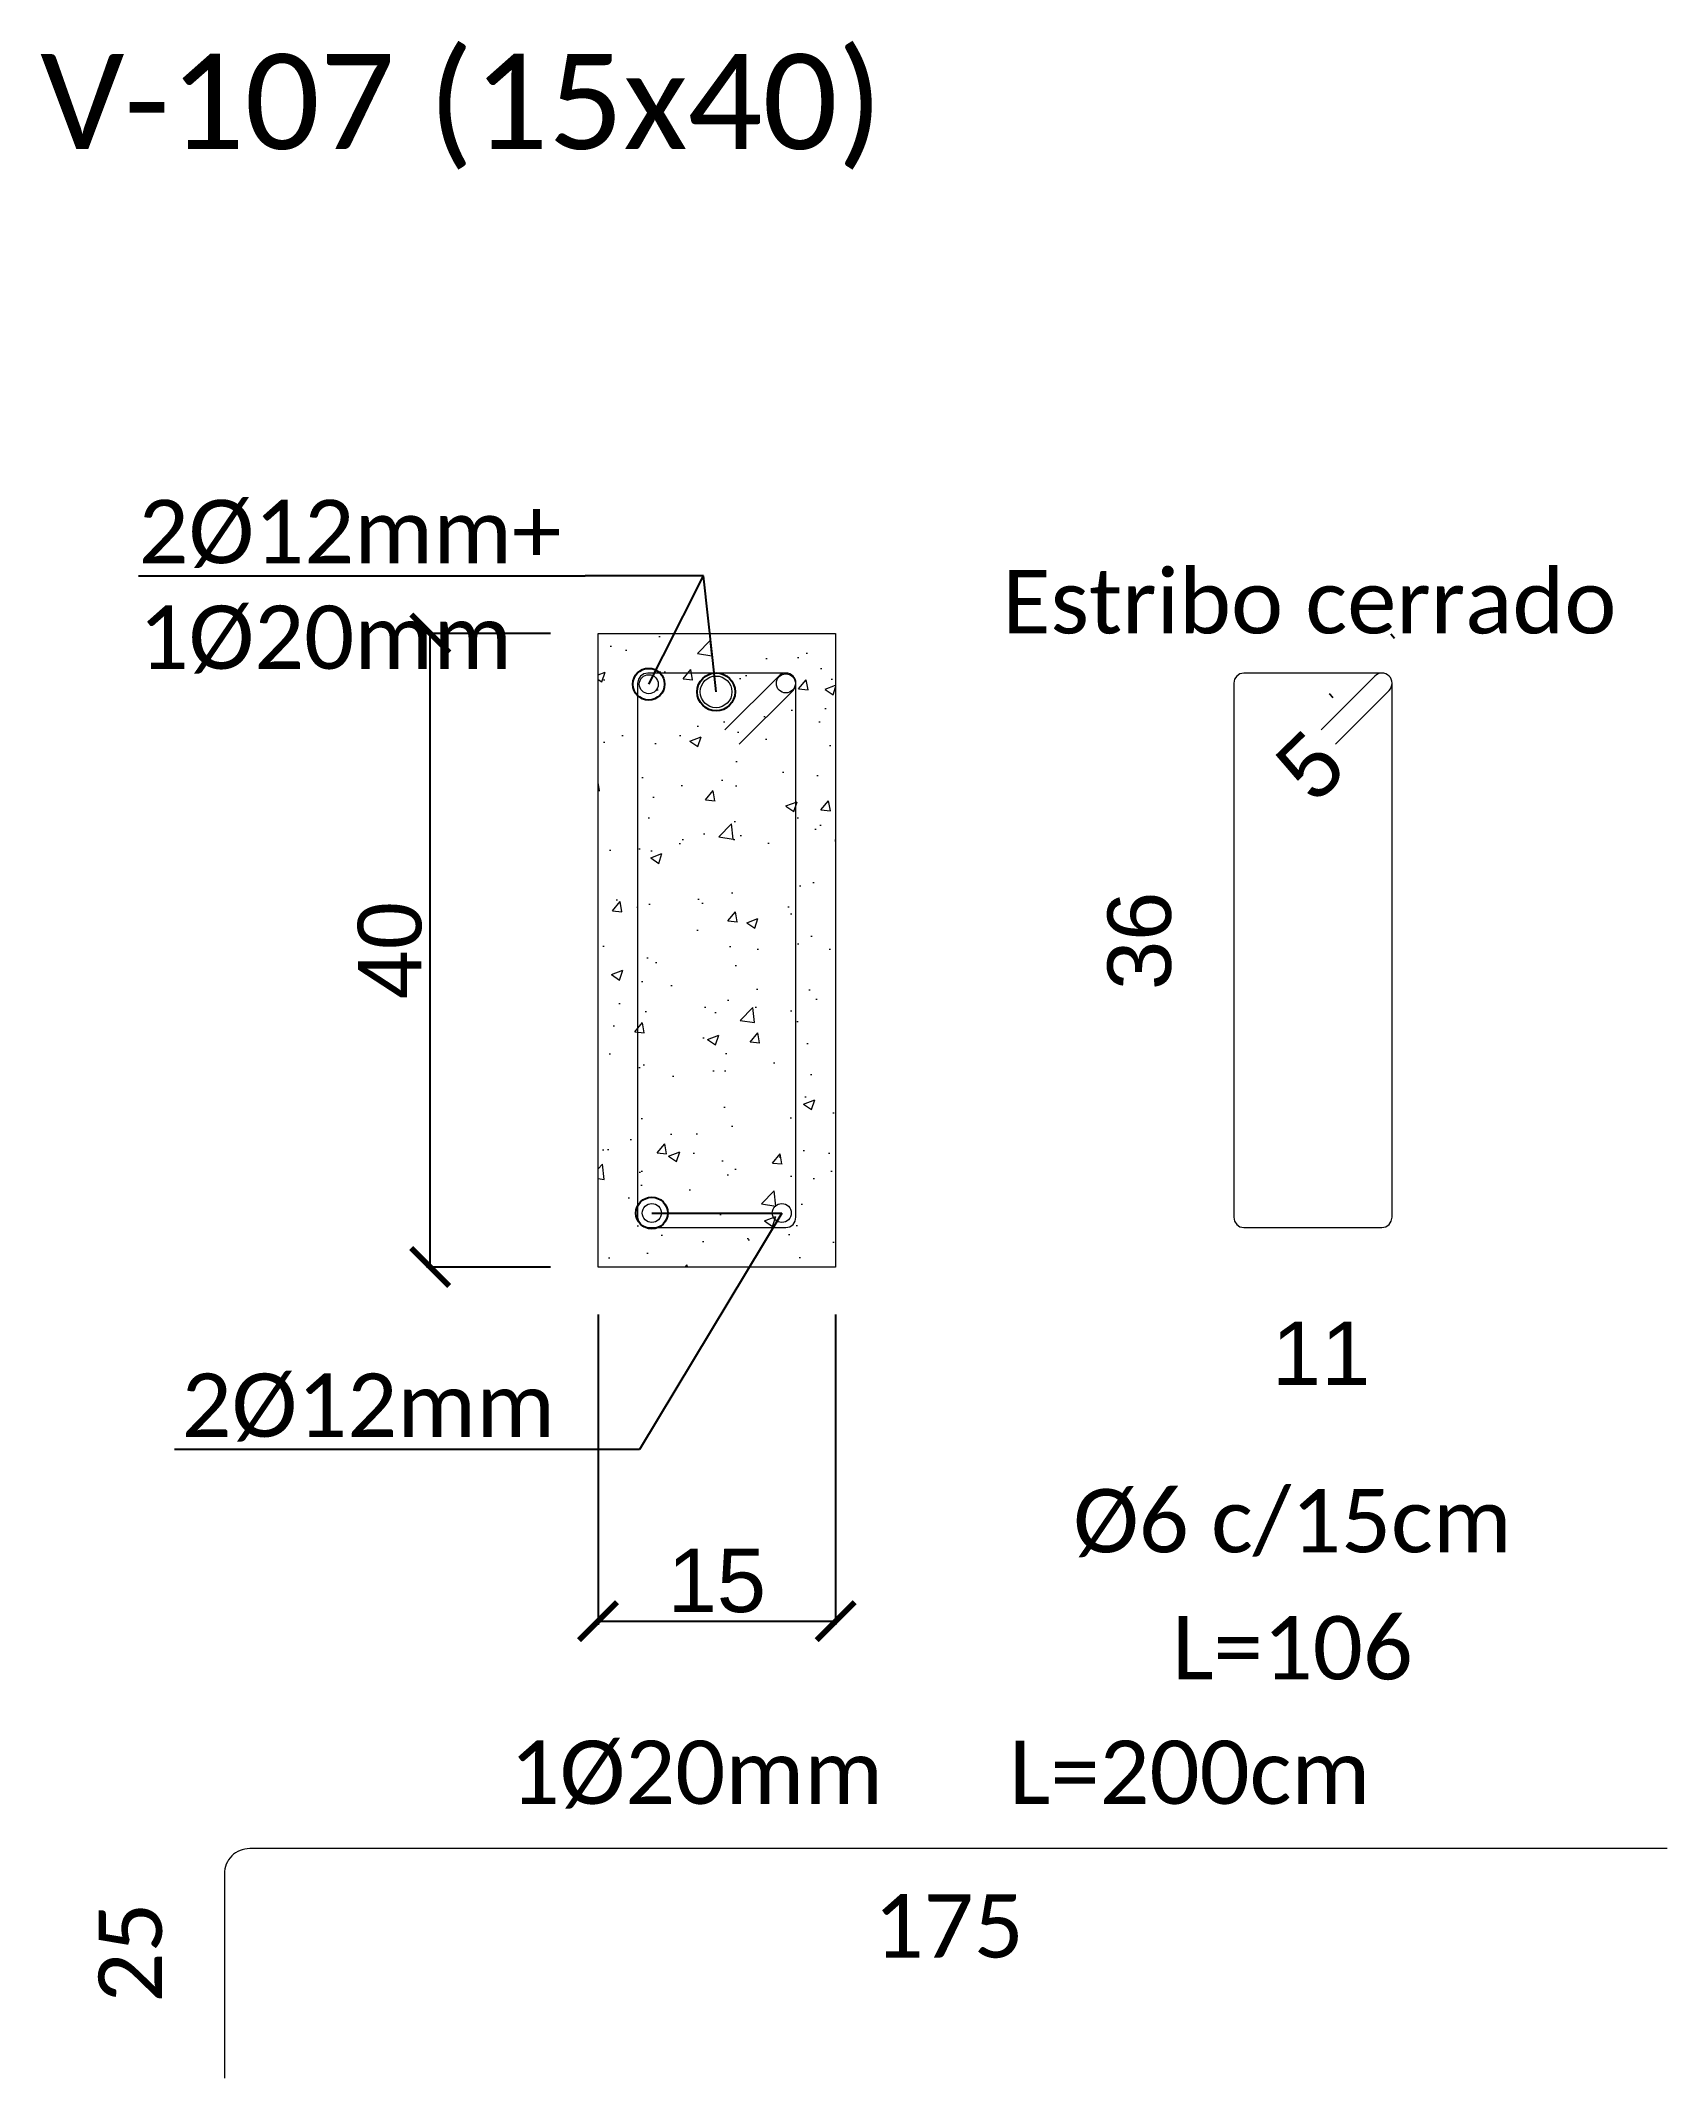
# Model space of a CAD drawing. Header units: millimetres. Extents: x 141 to 859, y -33 to 129.
# Drawn here: x 461.09 to 466.23, y 18.94 to 25.37 of the extents above; entities that cross this region are included whole.
import ezdxf
from ezdxf import colors
from ezdxf.entities.mleader import LeaderData, LeaderLine
from ezdxf.enums import TextEntityAlignment as Align
from ezdxf.math import Vec2, Vec3

# ---------------------------------------------------------------- set-up
doc = ezdxf.new("R2010")
doc.units = ezdxf.units.MM
doc.header["$LTSCALE"] = 0.1
doc.header["$MEASUREMENT"] = 0
doc.header["$PDMODE"] = 3
doc.header["$PDSIZE"] = 0.1
doc.layers.get('DEFPOINTS').update_dxf_attribs({"color": 1})
for name, color, linetype, lineweight in [('ARM_LONGITUDINAL_Ø10', 10, 'Continuous', 9), ('ARM_LONGITUDINAL_Ø12', 10, 'Continuous', 9), ('ARM_TRANSVERSAL_Ø6', 10, 'Continuous', 9), ('CIM_REFEREN', 2, 'Continuous', 0), ('CIM_TXT_ARMADOS', 3, 'Continuous', 0), ('SEC_COTAS_SEC_DIM_VIGA', 1, 'Continuous', 0), ('SEC_REF_TXT_POSICIONES_ARM_ESTRIBOS', 1, 'Continuous', 9), ('SOMBRA', 1, 'Continuous', 0), ('VIG_CARAS', 4, 'Continuous', 9)]:
    doc.layers.add(name, color=color, linetype=linetype, lineweight=lineweight)
doc.layers.add('COTAS-HECTOR', color=2, linetype='Continuous')
doc.styles.add('Arial20', font='arial.ttf', dxfattribs={"height": 0.2})
doc.styles.add('CYPETXT', font='calibri.ttf', dxfattribs={"height": 0.2})
doc.dimstyles.new('COTA-1-100', dxfattribs={"dimtxt": 0.2, "dimasz": 0.12, "dimexe": 0.012, "dimexo": 0.15, "dimgap": 0.025, "dimtad": 1, "dimzin": 0, "dimdsep": 46, "dimtxsty": 'Arial20', "dimblk1": 'ARCHTICK', "dimblk2": 'ARCHTICK', "dimsah": 1, "dimcen": 0.09, "dimclrd": 256, "dimclre": 256, "dimclrt": 256, "dimazin": 0, "dimtfac": 1, "dimtofl": 0, "dimtmove": 2, "dimatfit": 3, "dimldrblk": 'ARCHTICK', "dimfxl": 1, "dimtolj": 1, "dimtzin": 0, "dimarcsym": 0})

msp = doc.modelspace()

# ---------------------------------------------------------------- texts
at = {"layer": 'CIM_REFEREN', "style": 'CYPETXT'}
msp.add_text('V-107 (15x40)', height=0.3, dxfattribs=at).set_placement((461.0929, 25.0248))
at = {"layer": 'CIM_TXT_ARMADOS', "style": 'CYPETXT'}
msp.add_text('Estribo cerrado', height=0.2, dxfattribs=at).set_placement((465.0993, 23.4959), align=Align.CENTER)
at = {"layer": 'COTAS-HECTOR', "insert": (461.4032, 23.9175), "char_height": 0.2, "width": 1.471457, "attachment_point": 1, "style": 'CYPETXT'}
msp.add_mtext('2%%C12mm+ 1%%C20mm', dxfattribs=at)
at = {"layer": 'SEC_REF_TXT_POSICIONES_ARM_ESTRIBOS', "style": 'CYPETXT'}
for s, p in [('%%C6 c/15cm', (465.0462, 20.6952)), ('L=106', (465.0462, 20.2941))]:
    msp.add_text(s, height=0.2, dxfattribs=at).set_placement(p, align=Align.MIDDLE_CENTER)
at = {"layer": 'SEC_REF_TXT_POSICIONES_ARM_ESTRIBOS', "color": 2, "style": 'CYPETXT'}
for s, p in [('1%%C20mm', (463.1642, 19.9012)), ('L=200cm', (464.7213, 19.9012)), ('175', (463.9607, 19.4162))]:
    msp.add_text(s, height=0.2, dxfattribs=at).set_placement(p, align=Align.MIDDLE_CENTER)
msp.add_text('25', height=0.2, rotation=90, dxfattribs=at).set_placement((461.3767, 19.332), align=Align.MIDDLE_CENTER)

# ---------------------------------------------------------------- blocks, each defined once
blk = doc.blocks.new('_Origin')
at = {"color": 0, "linetype": 'ByBlock', "lineweight": -2}
blk.add_line((0, 0), (-1, 0), dxfattribs=at)
blk.add_circle((0, 0), 0.5, dxfattribs=at)
blk = doc.blocks.new('_ARCHTICK')
at = {"color": 0, "linetype": 'ByBlock', "const_width": 0.15}
blk.add_lwpolyline([(-0.5, -0.5), (0.5, 0.5)], dxfattribs=at)
blk = doc.blocks.new('*D265')
at = {"layer": 'DEFPOINTS', "color": 0, "transparency": 16777216}
for p in [(462.3241, 23.496), (462.8538, 23.496), (462.8538, 21.496)]:
    blk.add_point(p, dxfattribs=at)
at = {"layer": 'SEC_COTAS_SEC_DIM_VIGA', "lineweight": -2, "transparency": 16777216}
for p, q in [((462.7038, 23.496), (462.3121, 23.496)), ((462.3241, 21.496), (462.3241, 23.496)), ((462.7038, 21.496), (462.3121, 21.496))]:
    blk.add_line(p, q, dxfattribs=at)
at = {"layer": 'SEC_COTAS_SEC_DIM_VIGA', "lineweight": -2, "transparency": 16777216, "xscale": 0.12, "yscale": 0.12, "zscale": 0.12}
for p, rotation in [((462.3241, 23.496), 90), ((462.3241, 21.496), 270)]:
    blk.add_blockref('_ARCHTICK', p, dxfattribs=dict(at, rotation=rotation))
at = {"layer": 'SEC_COTAS_SEC_DIM_VIGA', "transparency": 16777216, "insert": (462.197, 22.496), "char_height": 0.2, "attachment_point": 5, "rotation": 90, "style": 'Arial20'}
blk.add_mtext('\\A1;40', dxfattribs=at)
blk = doc.blocks.new('*D266')
at = {"layer": 'DEFPOINTS', "color": 0, "transparency": 16777216}
for p in [(462.8538, 21.496), (463.6038, 21.496), (463.6038, 20.3782)]:
    blk.add_point(p, dxfattribs=at)
at = {"layer": 'SEC_COTAS_SEC_DIM_VIGA', "lineweight": -2, "transparency": 16777216}
for p, q in [((462.8538, 21.346), (462.8538, 20.3662)), ((463.6038, 21.346), (463.6038, 20.3662)), ((462.8538, 20.3782), (463.6038, 20.3782))]:
    blk.add_line(p, q, dxfattribs=at)
at = {"layer": 'SEC_COTAS_SEC_DIM_VIGA', "lineweight": -2, "transparency": 16777216, "xscale": 0.12, "yscale": 0.12, "zscale": 0.12, "rotation": 180}
blk.add_blockref('_ARCHTICK', (462.8538, 20.3782), dxfattribs=at)
at = {"layer": 'SEC_COTAS_SEC_DIM_VIGA', "lineweight": -2, "transparency": 16777216, "xscale": 0.12, "yscale": 0.12, "zscale": 0.12}
blk.add_blockref('_ARCHTICK', (463.6038, 20.3782), dxfattribs=at)
at = {"layer": 'SEC_COTAS_SEC_DIM_VIGA', "transparency": 16777216, "insert": (463.2288, 20.5053), "char_height": 0.2, "attachment_point": 5, "style": 'Arial20'}
blk.add_mtext('\\A1;15', dxfattribs=at)
blk = doc.blocks.new('*D267')
at = {"layer": 'DEFPOINTS', "color": 0, "transparency": 16777216}
for p in [(464.4599, 22.871), (464.8419, 22.871), (464.8419, 21.621)]:
    blk.add_point(p, dxfattribs=at)
at = {"layer": 'SEC_COTAS_SEC_DIM_VIGA', "transparency": 16777216, "insert": (464.5637, 22.5257), "char_height": 0.2, "attachment_point": 5, "rotation": 90, "style": 'Arial20'}
blk.add_mtext('\\A1;36', dxfattribs=at)
blk = doc.blocks.new('_None')
blk = doc.blocks.new('*D268')
at = {"layer": 'DEFPOINTS', "color": 0, "transparency": 16777216}
for p in [(464.7592, 21.7934), (465.5142, 21.7934), (465.5142, 21.0982)]:
    blk.add_point(p, dxfattribs=at)
at = {"layer": 'SEC_COTAS_SEC_DIM_VIGA', "transparency": 16777216, "insert": (465.1367, 21.2236), "char_height": 0.2, "attachment_point": 5, "style": 'Arial20'}
blk.add_mtext('\\A1;11', dxfattribs=at)
blk = doc.blocks.new('1')
at = {"layer": 'ARM_TRANSVERSAL_Ø6'}
for p, q in [((436.3011, 23.7981), (436.2907, 23.7912)), ((436.3133, 23.8005), (436.3011, 23.7981)), ((436.7451, 23.8005), (436.3133, 23.8005)), ((436.7371, 23.7981), (436.7316, 23.7952)), ((436.7431, 23.7999), (436.7371, 23.7981)), ((436.7493, 23.8005), (436.7431, 23.7999)), ((436.7556, 23.7999), (436.7493, 23.8005)), ((436.7556, 23.7999), (436.7493, 23.8005)), ((436.7616, 23.7981), (436.7556, 23.7999)), ((436.7616, 23.7981), (436.7556, 23.7999)), ((436.7671, 23.7952), (436.7616, 23.7981)), ((436.7671, 23.7952), (436.7616, 23.7981)), ((436.2838, 23.7808), (436.2813, 23.7685)), ((436.2813, 23.7685), (436.2813, 22.0825)), ((436.2907, 23.7912), (436.2838, 23.7808)), ((436.7267, 23.7912), (436.557, 23.6215)), ((436.6023, 23.5762), (436.772, 23.7459)), ((436.7316, 23.7952), (436.7267, 23.7912)), ((436.772, 23.7912), (436.7671, 23.7952)), ((436.772, 23.7912), (436.7671, 23.7952)), ((436.7759, 23.7863), (436.772, 23.7912)), ((436.7759, 23.7863), (436.772, 23.7912)), ((436.772, 23.7459), (436.7759, 23.7508)), ((436.7789, 23.7808), (436.7759, 23.7863)), ((436.7789, 23.7808), (436.7759, 23.7863)), ((436.7759, 23.7508), (436.7789, 23.7563)), ((436.7807, 23.7748), (436.7789, 23.7808)), ((436.7807, 23.7748), (436.7789, 23.7808)), ((436.7789, 23.7563), (436.7807, 23.7623)), ((436.7813, 23.7685), (436.7807, 23.7748)), ((436.7807, 23.7623), (436.7813, 23.7685)), ((436.7813, 22.0825), (436.7813, 23.7685)), ((436.2813, 22.0825), (436.2838, 22.0703)), ((436.2838, 22.0703), (436.2907, 22.0599)), ((436.772, 22.0599), (436.7789, 22.0703)), ((436.7789, 22.0703), (436.7813, 22.0825)), ((436.2907, 22.0599), (436.3011, 22.053)), ((436.3011, 22.053), (436.3133, 22.0505)), ((436.3133, 22.0505), (436.7493, 22.0505)), ((436.7493, 22.0505), (436.7616, 22.053)), ((436.7616, 22.053), (436.772, 22.0599))]:
    blk.add_line(p, q, dxfattribs=at)
blk = doc.blocks.new('*D269')
at = {"layer": 'DEFPOINTS', "color": 0, "transparency": 16777216}
for p in [(465.3647, 23.4846), (465.4733, 23.3727), (465.2795, 23.1847)]:
    blk.add_point(p, dxfattribs=at)
at = {"layer": 'SEC_COTAS_SEC_DIM_VIGA', "lineweight": -2, "transparency": 16777216}
for p, q in [((465.3688, 23.4803), (465.3563, 23.4932)), ((465.1751, 23.2923), (465.1626, 23.3053))]:
    blk.add_line(p, q, dxfattribs=at)
at = {"layer": 'SEC_COTAS_SEC_DIM_VIGA', "transparency": 16777216, "insert": (465.1027, 23.0774), "char_height": 0.2, "attachment_point": 5, "rotation": 44.13116, "style": 'Arial20'}
blk.add_mtext('\\A1;5', dxfattribs=at)

# ---------------------------------------------------------------- dimensions: what is measured, and where the dimension line sits
at = {"layer": 'SEC_COTAS_SEC_DIM_VIGA'}
for p2, distance, picture, middle in [((462.8538, 23.496), 0.5297, '*D265', (462.197, 22.496)), ((463.6038, 21.496), -1.1178, '*D266', (463.2288, 20.5053))]:
    dim = msp.add_aligned_dim(p1=(462.8538, 21.496), p2=p2, distance=distance, dimstyle='COTA-1-100', override={"dimdec": 0, "dimlfac": 20}, dxfattribs=at)
    dim.commit()
    dim.dimension.update_dxf_attribs({"geometry": picture, "text_midpoint": middle})
dim = msp.add_linear_dim(base=(465.3647, 23.4846), p1=(465.2795, 23.1847), p2=(465.4733, 23.3727), angle=44.13116, dimstyle='COTA-1-100', override={"dimdec": 0, "dimlfac": 20, "dimblk1": 'None', "dimblk2": 'None', "dimsah": 1, "dimsd1": 1, "dimsd2": 1}, dxfattribs=at)
dim.commit()
dim.dimension.update_dxf_attribs({"geometry": '*D269', "text_midpoint": (465.1027, 23.0774), "dimtype": 161})
dim = msp.add_linear_dim(base=(464.4599, 22.871), p1=(464.8419, 21.621), p2=(464.8419, 22.871), angle=90, text='36', dimstyle='COTA-1-100', override={"dimdec": 0, "dimlfac": 20, "dimblk1": 'None', "dimblk2": 'None', "dimse1": 1, "dimse2": 1, "dimsd1": 1, "dimsd2": 1}, dxfattribs=at)
dim.commit()
dim.dimension.update_dxf_attribs({"geometry": '*D267', "text_midpoint": (464.5637, 22.5257), "dimtype": 161})
dim = msp.add_linear_dim(base=(465.5142, 21.0982), p1=(464.7592, 21.7934), p2=(465.5142, 21.7934), text='11', dimstyle='COTA-1-100', override={"dimdec": 0, "dimlfac": 20, "dimblk1": 'None', "dimblk2": 'None', "dimsah": 1, "dimse1": 1, "dimse2": 1, "dimsd1": 1, "dimsd2": 1}, dxfattribs=at)
dim.commit()
dim.dimension.update_dxf_attribs({"geometry": '*D268', "text_midpoint": (465.1367, 21.2236)})

# ---------------------------------------------------------------- hatches: boundary and pattern name
at = {"layer": 'SOMBRA'}
h = msp.add_hatch(dxfattribs=at)
h.set_pattern_fill('AR-CONC', color=256, scale=0.002)
h.set_pattern_definition([(50, (283.09082, -57.89123), (0.36436934, -0.03187817), [0.0381, -0.4191]), (355, (283.09082, -57.89123), (-0.07048684, 0.3821137), [0.03048, -0.3352812]), (100.45144, (283.1212, -57.8939), (0.2938825, 0.3502355), [0.03238, -0.3561805]), (46.1842, (283.09082, -57.78963), (0.5421581, -0.0840847), [0.05715, -0.62865]), (96.63556, (283.136, -57.79664), (0.4748083, 0.4948522), [0.04857, -0.5342712]), (351.18415, (283.0908, -57.78963), (0.4748083, 0.4948522), [0.04572, -0.5029195]), (21, (283.14162, -57.81503), (0.3032288, -0.2045304), [0.0381, -0.4191]), (326, (283.14162, -57.81503), (0.12360406, 0.3683759), [0.03048, -0.33528]), (71.45144, (283.1669, -57.83207), (0.42683284, 0.16384554), [0.03238, -0.3561799]), (37.5, (283.09082, -57.89123), (0.00617721, 0.16911008), [0, -0.331216, 0, -0.34036, 0, -0.33655]), (7.5, (283.09082, -57.89123), (0.13363933, 0.20036115), [0, -0.194056, 0, -0.323596, 0, -0.12827]), (327.5, (282.97754, -57.89123), (0.27118119, -0.01145749), [0, -0.127, 0, -0.39624, 0, -0.52578]), (317.5, (282.92674, -57.89123), (0.29625836, 0.05085298), [0, -0.1651, 0, -0.263144, 0, -0.37338])])
h.paths.add_polyline_path([(463.6038, 23.496), (462.8538, 23.496), (462.8538, 21.496), (463.6038, 21.496)])
edge = h.paths.add_edge_path(flags=16)
edge.add_arc((462.8858, 22.8384), 0.025, 0, 360)
edge = h.paths.add_edge_path(flags=16)
edge.add_arc((463.5717, 22.8384), 0.025, 0, 360)
edge = h.paths.add_edge_path(flags=16)
edge.add_arc((462.8986, 21.6665), 0.03, 0, 360)
edge = h.paths.add_edge_path(flags=16)
edge.add_arc((463.5589, 21.6665), 0.03, 0, 360)

# ---------------------------------------------------------------- linework, layer by layer
at = {"layer": 'ARM_LONGITUDINAL_Ø10'}
msp.add_lwpolyline([(466.2294, 19.6603), (461.754, 19.6603, 0.414214), (461.674, 19.5803), (461.674, 18.9353)], format="xyb", dxfattribs=at)
for centre, radius in [((463.0139, 23.3358), 0.03), ((463.2266, 23.3116), 0.05), ((463.4467, 23.3384), 0.03)]:
    msp.add_circle(centre, radius, dxfattribs=at)
at = {"layer": 'ARM_LONGITUDINAL_Ø12'}
for centre in [(463.0236, 21.6665), (463.434, 21.6665)]:
    msp.add_circle(centre, 0.03, dxfattribs=at)
at = {"layer": 'ARM_TRANSVERSAL_Ø6'}
msp.add_line((463.6038, 22.839), (463.6031, 22.8452), dxfattribs=at)
at = {"layer": 'COTAS-HECTOR', "color": 1, "linetype": 'ByBlock', "lineweight": -2}
for p, q in [((463.1866, 23.6775), (462.8134, 23.6775)), ((463.2266, 23.3116), (463.2158, 23.411))]:
    msp.add_line(p, q, dxfattribs=at)
for points in [[(461.4032, 23.6775), (462.8134, 23.6775)], [(463.059, 23.4251), (463.1866, 23.6775)], [(463.2158, 23.411), (463.1866, 23.6775)]]:
    msp.add_lwpolyline(points, dxfattribs=at)
msp.add_circle((463.2266, 23.3116), 0.06, dxfattribs=at)
at = {"layer": 'VIG_CARAS'}
msp.add_lwpolyline([(462.8538, 23.496), (463.6038, 23.496), (463.6038, 21.496), (462.8538, 21.496)], close=True, dxfattribs=at)

# ---------------------------------------------------------------- block references
for p in [(26.6974, -0.4296), (28.5794, -0.4296)]:
    msp.add_blockref('1', p)
at = {"layer": 'COTAS-HECTOR', "color": 1, "lineweight": -2, "xscale": 0.1, "yscale": 0.1, "zscale": 0.1, "rotation": 243.1844366825218}
msp.add_blockref('_Origin', (463.0139, 23.3358), dxfattribs=at)

msp.set_redraw_order([(e.dxf.handle, doc.entitydb.next_handle()) for e in msp.query("TEXT MTEXT ATTDEF DIMENSION ARC_DIMENSION")])  # texts and dimensions are drawn at this point

# ---------------------------------------------------------------- leaders
at = {"layer": 'COTAS-HECTOR'}
ml = msp.add_multileader_mtext('Standard', dxfattribs=at)
ml.set_content('2%%C12mm', color=256, style='CYPETXT')
ml.set_leader_properties(color=1)
ml.set_arrow_properties(name='ORIGIN')
ml.build(insert=Vec2(0, 0))
ml.multileader.update_dxf_attribs({"text_left_attachment_type": 6, "text_right_attachment_type": 6, "dogleg_length": 0.3594, "arrow_head_size": 0.1})
ctx = ml.context
ctx.base_point, ctx.char_height, ctx.arrow_head_size, ctx.landing_gap_size, ctx.plane_origin = Vec3(461.449, 20.92), 0.2, 0.1, 0.09, Vec3(465.2978, 23.2865)
ctx.left_attachment, ctx.right_attachment = 6, 6
notes = []
notes.append((ctx, [(1, (1, 1, 0), (462.9846, 20.92), (-1, 0), 0.2044, [(0, [(463.0236, 21.6665), (463.434, 21.6665)], 0, [])])]))
ctx.mtext.insert, ctx.mtext.width, ctx.mtext.flow_direction = Vec3(461.539, 21.16), 1.789032, 5
for ctx, leaders in notes:
    for number, flags, end, landing, length, lines in leaders:
        leader = LeaderData()
        leader.index, (leader.has_last_leader_line, leader.has_dogleg_vector, leader.attachment_direction) = number, flags
        leader.last_leader_point, leader.dogleg_vector, leader.dogleg_length = Vec3(end), Vec3(landing), length
        for number, points, colour, breaks in lines:
            line = LeaderLine()
            line.index, line.vertices, line.color, line.breaks = number, Vec3.list(points), colors.encode_raw_color(colour), breaks
            leader.lines.append(line)
        ctx.leaders.append(leader)

doc.saveas('drawing.dxf')
